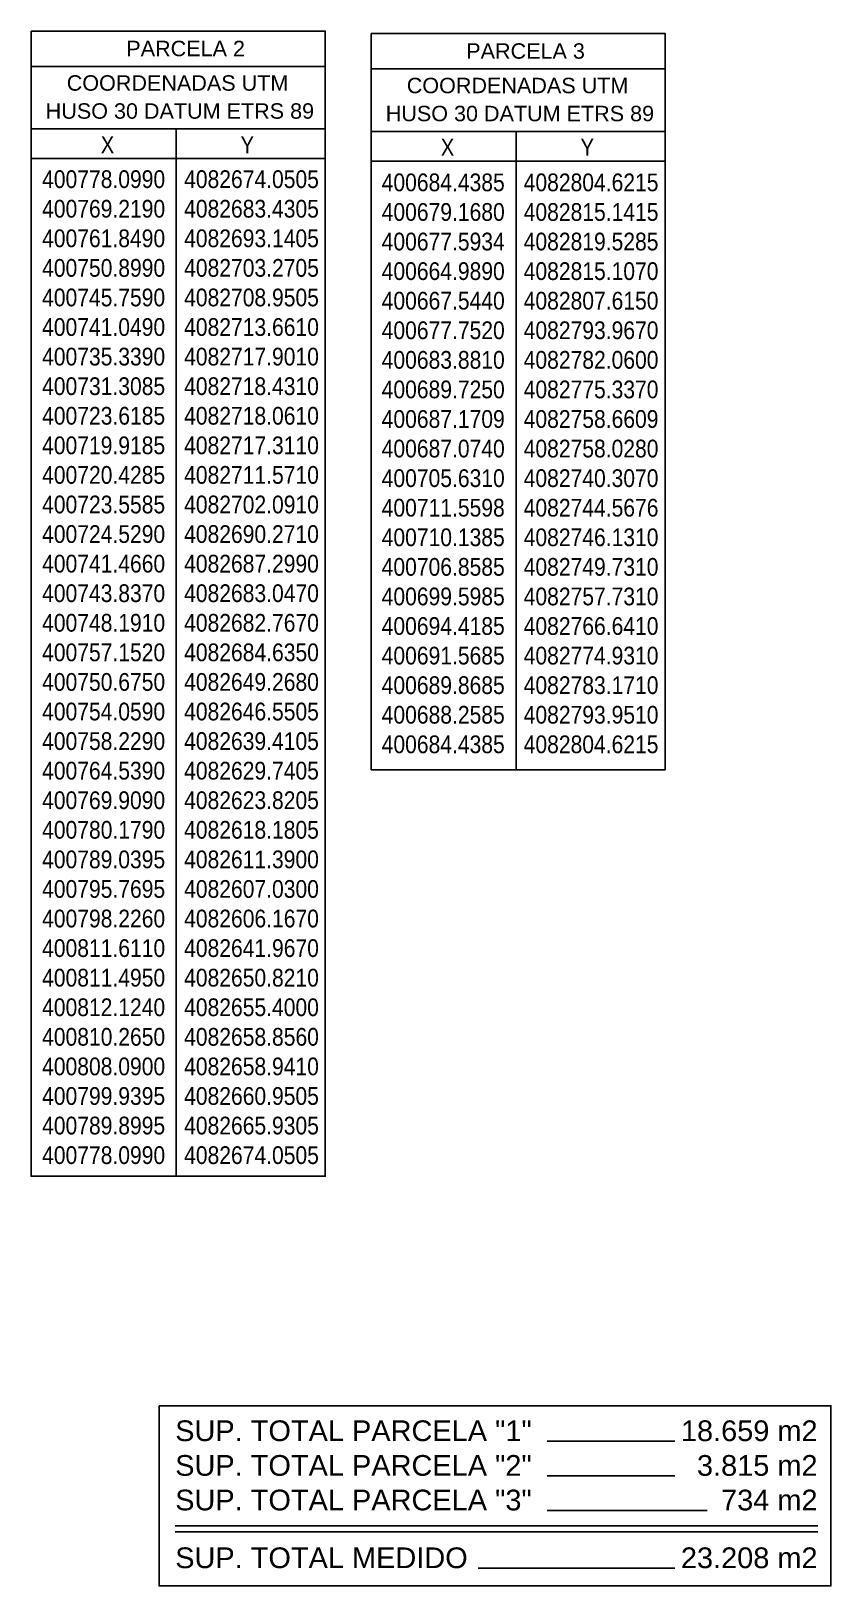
# Model space of a CAD drawing. Extents: x 298755.6 to 298850.3, y 4090019.2 to 4090069.9.
# Drawn here: x 298838.91 to 298847.81, y 4090052.54 to 4090069.85 of the extents above; entities that cross this region are included whole.
import ezdxf

# ---------------------------------------------------------------- set-up
doc = ezdxf.new("R2010")
doc.units = 0
doc.header["$MEASUREMENT"] = 0
for name, color, linetype in [('0-AUX', 7, 'Continuous'), ('BLANCO', 7, 'Continuous'), ('FINO', 7, 'Continuous')]:
    doc.layers.add(name, color=color, linetype=linetype)
doc.styles.add('GODO0', font='arial.ttf', dxfattribs={"width": 0.85})

msp = doc.modelspace()

# ---------------------------------------------------------------- texts
at = {"color": 0, "lineweight": -3, "style": 'GODO0'}
for s, height, p in [('PARCELA 2', 0.1717, (298839.967, 4090069.572)), ('PARCELA 3', 0.1717, (298843.749, 4090069.544)), ('COORDENADAS UTM', 0.17174, (298839.304, 4090069.188)), ('COORDENADAS UTM', 0.17174, (298843.087, 4090069.16)), ('HUSO 30 DATUM ETRS 89', 0.17174, (298839.07, 4090068.876)), ('HUSO 30 DATUM ETRS 89', 0.17174, (298842.853, 4090068.848))]:
    msp.add_text(s, height=height, dxfattribs=at).set_placement(p)
at = {"color": 0, "lineweight": -3, "attachment_point": 1, "style": 'GODO0'}
for s, insert, char_height, width in [('X^I^I', (298839.682, 4090068.681), 0.1908, 3.81287), ('Y^I^I', (298841.237, 4090068.681), 0.1908, 3.81287), ('X^I^I', (298843.465, 4090068.654), 0.1908, 3.81287), ('Y^I^I', (298845.02, 4090068.654), 0.1908, 3.81287), ('400778.0990 ^I4082674.0505\\P400769.2190 ^I4082683.4305\\P400761.8490 ^I4082693.1405\\P400750.8990 ^I4082703.2705\\P400745.7590 ^I4082708.9505\\P400741.0490 ^I4082713.6610\\P400735.3390 ^I4082717.9010\\P400731.3085 ^I4082718.4310\\P400723.6185 ^I4082718.0610\\P400719.9185 ^I4082717.3110\\P400720.4285 ^I4082711.5710\\P400723.5585 ^I4082702.0910\\P400724.5290 ^I4082690.2710\\P400741.4660 ^I4082687.2990\\P400743.8370 ^I4082683.0470\\P400748.1910 ^I4082682.7670\\P400757.1520 ^I4082684.6350\\P400750.6750 ^I4082649.2680\\P400754.0590 ^I4082646.5505\\P400758.2290 ^I4082639.4105\\P400764.5390 ^I4082629.7405\\P400769.9090 ^I4082623.8205\\P400780.1790 ^I4082618.1805\\P400789.0395 ^I4082611.3900\\P400795.7695 ^I4082607.0300\\P400798.2260 ^I4082606.1670\\P400811.6110 ^I4082641.9670\\P400811.4950 ^I4082650.8210\\P400812.1240 ^I4082655.4000\\P400810.2650 ^I4082658.8560\\P400808.0900 ^I4082658.9410\\P400799.9395 ^I4082660.9505\\P400789.8995 ^I4082665.9305\\P400778.0990 ^I4082674.0505', (298839.03, 4090068.302), 0.19749, 4.37418), ('400684.4385 ^I4082804.6215\\P400679.1680 ^I4082815.1415\\P400677.5934 ^I4082819.5285\\P400664.9890 ^I4082815.1070\\P400667.5440 ^I4082807.6150\\P400677.7520 ^I4082793.9670\\P400683.8810 ^I4082782.0600\\P400689.7250 ^I4082775.3370\\P400687.1709 ^I4082758.6609\\P400687.0740 ^I4082758.0280\\P400705.6310 ^I4082740.3070\\P400711.5598 ^I4082744.5676\\P400710.1385 ^I4082746.1310\\P400706.8585 ^I4082749.7310\\P400699.5985 ^I4082757.7310\\P400694.4185 ^I4082766.6410\\P400691.5685 ^I4082774.9310\\P400689.8685 ^I4082783.1710\\P400688.2585 ^I4082793.9510\\P400684.4385 ^I4082804.6215', (298842.808, 4090068.266), 0.19749, 4.37418)]:
    msp.add_mtext(s, dxfattribs=dict(at, insert=insert, char_height=char_height, width=width))
at = {"layer": '0-AUX', "color": 0, "lineweight": -3, "style": 'GODO0'}
for s, height, p in [('SUP. TOTAL PARCELA "1"', 0.23039, (298840.511, 4090054.156)), ('18.659 m2', 0.2304, (298846.137, 4090054.156)), ('SUP. TOTAL PARCELA "2"', 0.23039, (298840.511, 4090053.77)), ('  3.815 m2', 0.2304, (298846.137, 4090053.77)), ('SUP. TOTAL PARCELA "3"', 0.23039, (298840.511, 4090053.385)), ('     734 m2', 0.23039, (298846.137, 4090053.385)), ('SUP. TOTAL MEDIDO', 0.23039, (298840.511, 4090052.742)), ('23.208 m2', 0.2304, (298846.137, 4090052.742))]:
    msp.add_text(s, height=height, dxfattribs=at).set_placement(p)

# ---------------------------------------------------------------- linework, layer by layer
at = {"layer": 'BLANCO'}
for p, q in [((298844.65, 4090054.156), (298846.071, 4090054.156)), ((298844.65, 4090053.77), (298846.071, 4090053.77)), ((298844.65, 4090053.385), (298846.428, 4090053.385)), ((298840.512, 4090053.213), (298847.662, 4090053.213)), ((298840.512, 4090053.145), (298847.662, 4090053.145)), ((298843.88, 4090052.742), (298846.071, 4090052.742))]:
    msp.add_line(p, q, dxfattribs=at)
msp.add_lwpolyline([(298840.331, 4090054.55), (298847.806, 4090054.55), (298847.806, 4090052.544), (298840.331, 4090052.544)], close=True, dxfattribs=at)
at = {"layer": 'FINO'}
for p, q in [((298840.52, 4090057.104), (298840.52, 4090068.762)), ((298844.303, 4090061.629), (298844.303, 4090068.735))]:
    msp.add_line(p, q, dxfattribs=at)
for points in [[(298838.908, 4090069.851), (298842.18, 4090069.851), (298842.18, 4090069.458), (298838.908, 4090069.458)], [(298842.69, 4090069.824), (298845.963, 4090069.824), (298845.963, 4090069.431), (298842.69, 4090069.431)], [(298838.908, 4090069.458), (298842.18, 4090069.458), (298842.18, 4090068.762), (298838.908, 4090068.762)], [(298842.69, 4090069.431), (298845.963, 4090069.431), (298845.963, 4090068.735), (298842.69, 4090068.735)], [(298838.908, 4090068.762), (298842.18, 4090068.762), (298842.18, 4090068.432), (298838.908, 4090068.432)], [(298842.69, 4090068.735), (298845.963, 4090068.735), (298845.963, 4090068.405), (298842.69, 4090068.405)], [(298838.908, 4090068.432), (298842.18, 4090068.432), (298842.18, 4090057.104), (298838.908, 4090057.104)], [(298842.69, 4090068.405), (298845.963, 4090068.405), (298845.963, 4090061.629), (298842.69, 4090061.629)]]:
    msp.add_lwpolyline(points, close=True, dxfattribs=at)

msp.set_redraw_order([(e.dxf.handle, doc.entitydb.next_handle()) for e in msp.query("TEXT MTEXT ATTDEF DIMENSION ARC_DIMENSION")])  # texts and dimensions are drawn at this point

doc.saveas('drawing.dxf')
